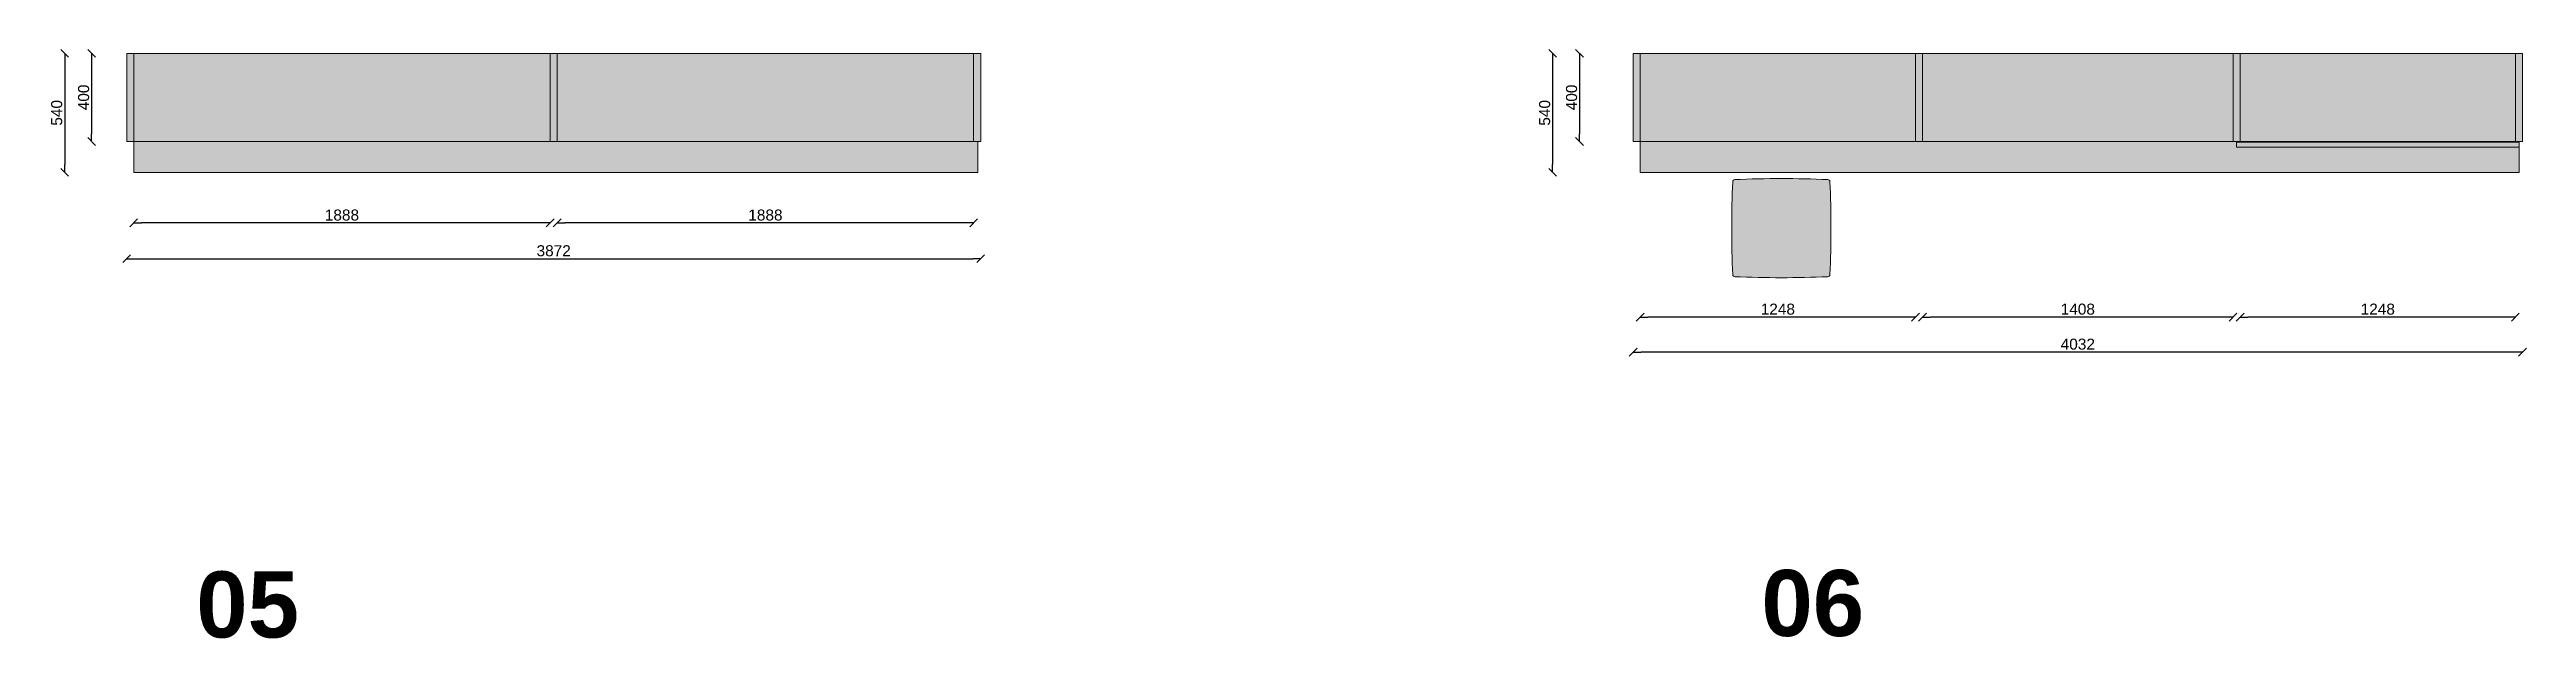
# Model space of a CAD drawing. Header units: inches. Extents: x -2150 to 187520, y -61540 to -22885.
# Drawn here: x 83271 to 94501, y -32833 to -30160 of the extents above; entities that cross this region are included whole.
import ezdxf

# ---------------------------------------------------------------- set-up
doc = ezdxf.new("R2010")
doc.units = ezdxf.units.IN
doc.header["$MEASUREMENT"] = 0
doc.layers.add('Linee arredi', color=3, linetype='Continuous', lineweight=20)
doc.layers.add('Quote', color=5, linetype='Continuous')
doc.styles.add('Arial', font='Arial.ttf')
doc.styles.add('Arial (bold)', font='Arial Bold.ttf')
doc.dimstyles.new('M&C_quote arredo', dxfattribs={"dimtxt": 50, "dimasz": 35.34668, "dimexe": 0, "dimexo": 0, "dimgap": 10, "dimtad": 1, "dimdec": 0, "dimtxsty": 'Arial', "dimblk": 'VW_SLASH', "dimcen": 0, "dimse1": 1, "dimse2": 1, "dimazin": 0, "dimtfac": 1, "dimtdec": 0, "dimtix": 1, "dimtmove": 0, "dimatfit": 0, "dimldrblk": 'VW_SLASH', "dimfxl": 0, "dimfxlon": 1, "dimfrac": 2, "dimtolj": 1, "dimarcsym": 0})

msp = doc.modelspace()

# ---------------------------------------------------------------- texts
at = {"layer": 'Linee arredi', "transparency": 33554687, "char_height": 300, "attachment_point": 7, "line_spacing_factor": 1.006858, "style": 'Arial (bold)'}
for s, insert in [('05', (83936.5, -32833.4)), ('06', (91032.3, -32826.6))]:
    msp.add_mtext(s, dxfattribs=dict(at, insert=insert))

# ---------------------------------------------------------------- blocks, each defined once
blk = doc.blocks.new('VW_SLASH')
at = {"color": 0, "linetype": 'ByBlock', "lineweight": -2, "transparency": 16777216}
blk.add_line((0, 0), (-1, 0), dxfattribs=at)
at = {"color": 0, "linetype": 'Continuous', "lineweight": -2, "transparency": 16777216, "flags": 128}
blk.add_lwpolyline([(0.5, 0.5), (-0.5, -0.5)], dxfattribs=at)
blk = doc.blocks.new('*D358')
at = {"layer": 'Defpoints', "color": 0, "transparency": 16777216}
for p in [(83653, -30724), (85541, -30724), (83653, -30947)]:
    blk.add_point(p, dxfattribs=at)
at = {"layer": 'Quote', "color": 0, "lineweight": -2, "transparency": 16777216}
blk.add_line((85506, -30947), (83688, -30947), dxfattribs=at)
at = {"layer": 'Quote', "color": 0, "lineweight": -2, "transparency": 16777216, "xscale": 35.3466796875, "yscale": 35.3466796875, "zscale": 35.3466796875, "rotation": 180}
blk.add_blockref('VW_SLASH', (83653, -30947), dxfattribs=at)
at = {"layer": 'Quote', "color": 0, "lineweight": -2, "transparency": 16777216, "xscale": 35.3466796875, "yscale": 35.3466796875, "zscale": 35.3466796875}
blk.add_blockref('VW_SLASH', (85541, -30947), dxfattribs=at)
at = {"layer": 'Quote', "color": 0, "transparency": 16777216, "insert": (84597, -30912), "char_height": 50, "attachment_point": 5, "style": 'Arial'}
blk.add_mtext('\\A1;1888', dxfattribs=at)
blk = doc.blocks.new('*D359')
at = {"layer": 'Defpoints', "color": 0, "transparency": 16777216}
for p in [(85573, -30724), (87461, -30724), (85573, -30947)]:
    blk.add_point(p, dxfattribs=at)
at = {"layer": 'Quote', "color": 0, "lineweight": -2, "transparency": 16777216}
blk.add_line((87426, -30947), (85608, -30947), dxfattribs=at)
at = {"layer": 'Quote', "color": 0, "lineweight": -2, "transparency": 16777216, "xscale": 35.3466796875, "yscale": 35.3466796875, "zscale": 35.3466796875, "rotation": 180}
blk.add_blockref('VW_SLASH', (85573, -30947), dxfattribs=at)
at = {"layer": 'Quote', "color": 0, "lineweight": -2, "transparency": 16777216, "xscale": 35.3466796875, "yscale": 35.3466796875, "zscale": 35.3466796875}
blk.add_blockref('VW_SLASH', (87461, -30947), dxfattribs=at)
at = {"layer": 'Quote', "color": 0, "transparency": 16777216, "insert": (86517, -30912), "char_height": 50, "attachment_point": 5, "style": 'Arial'}
blk.add_mtext('\\A1;1888', dxfattribs=at)
blk = doc.blocks.new('*D360')
at = {"layer": 'Defpoints', "color": 0, "transparency": 16777216}
for p in [(83513, -30178), (83462, -30578), (83513, -30578)]:
    blk.add_point(p, dxfattribs=at)
at = {"layer": 'Quote', "color": 0, "lineweight": -2, "transparency": 16777216}
blk.add_line((83462, -30213), (83462, -30543), dxfattribs=at)
at = {"layer": 'Quote', "color": 0, "lineweight": -2, "transparency": 16777216, "xscale": 35.3466796875, "yscale": 35.3466796875, "zscale": 35.3466796875}
for p, rotation in [((83462, -30178), 90), ((83462, -30578), 270)]:
    blk.add_blockref('VW_SLASH', p, dxfattribs=dict(at, rotation=rotation))
at = {"layer": 'Quote', "color": 0, "transparency": 16777216, "insert": (83426, -30378), "char_height": 50, "attachment_point": 5, "rotation": 90, "style": 'Arial'}
blk.add_mtext('\\A1;400', dxfattribs=at)
blk = doc.blocks.new('*D361')
at = {"layer": 'Defpoints', "color": 0, "transparency": 16777216}
for p in [(83545, -30178), (83340, -30718), (83533, -30718)]:
    blk.add_point(p, dxfattribs=at)
at = {"layer": 'Quote', "color": 0, "lineweight": -2, "transparency": 16777216}
blk.add_line((83340, -30213), (83340, -30683), dxfattribs=at)
at = {"layer": 'Quote', "color": 0, "lineweight": -2, "transparency": 16777216, "xscale": 35.3466796875, "yscale": 35.3466796875, "zscale": 35.3466796875}
for p, rotation in [((83340, -30178), 90), ((83340, -30718), 270)]:
    blk.add_blockref('VW_SLASH', p, dxfattribs=dict(at, rotation=rotation))
at = {"layer": 'Quote', "color": 0, "transparency": 16777216, "insert": (83304, -30448), "char_height": 50, "attachment_point": 5, "rotation": 90, "style": 'Arial'}
blk.add_mtext('\\A1;540', dxfattribs=at)
blk = doc.blocks.new('*D382')
at = {"layer": 'Defpoints', "color": 0, "transparency": 16777216}
for p in [(83621, -30578), (87493, -30578), (87493, -31110)]:
    blk.add_point(p, dxfattribs=at)
at = {"layer": 'Quote', "color": 0, "lineweight": -2, "transparency": 16777216}
blk.add_line((83656, -31110), (87458, -31110), dxfattribs=at)
at = {"layer": 'Quote', "color": 0, "lineweight": -2, "transparency": 16777216, "xscale": 35.3466796875, "yscale": 35.3466796875, "zscale": 35.3466796875, "rotation": 180}
blk.add_blockref('VW_SLASH', (83621, -31110), dxfattribs=at)
at = {"layer": 'Quote', "color": 0, "lineweight": -2, "transparency": 16777216, "xscale": 35.3466796875, "yscale": 35.3466796875, "zscale": 35.3466796875}
blk.add_blockref('VW_SLASH', (87493, -31110), dxfattribs=at)
at = {"layer": 'Quote', "color": 0, "transparency": 16777216, "insert": (85557, -31074), "char_height": 50, "attachment_point": 5, "style": 'Arial'}
blk.add_mtext('\\A1;3872', dxfattribs=at)
blk = doc.blocks.new('*D319')
at = {"layer": 'Defpoints', "color": 0, "transparency": 16777216}
for p in [(90259, -30178), (90208, -30578), (90259, -30578)]:
    blk.add_point(p, dxfattribs=at)
at = {"layer": 'Quote', "color": 0, "lineweight": -2, "transparency": 16777216}
blk.add_line((90208, -30213), (90208, -30543), dxfattribs=at)
at = {"layer": 'Quote', "color": 0, "lineweight": -2, "transparency": 16777216, "xscale": 35.3466796875, "yscale": 35.3466796875, "zscale": 35.3466796875}
for p, rotation in [((90208, -30178), 90), ((90208, -30578), 270)]:
    blk.add_blockref('VW_SLASH', p, dxfattribs=dict(at, rotation=rotation))
at = {"layer": 'Quote', "color": 0, "transparency": 16777216, "insert": (90172, -30378), "char_height": 50, "attachment_point": 5, "rotation": 90, "style": 'Arial'}
blk.add_mtext('\\A1;400', dxfattribs=at)
blk = doc.blocks.new('*D320')
at = {"layer": 'Defpoints', "color": 0, "transparency": 16777216}
for p in [(90291, -30178), (90086, -30718), (90279, -30718)]:
    blk.add_point(p, dxfattribs=at)
at = {"layer": 'Quote', "color": 0, "lineweight": -2, "transparency": 16777216}
blk.add_line((90086, -30213), (90086, -30683), dxfattribs=at)
at = {"layer": 'Quote', "color": 0, "lineweight": -2, "transparency": 16777216, "xscale": 35.3466796875, "yscale": 35.3466796875, "zscale": 35.3466796875}
for p, rotation in [((90086, -30178), 90), ((90086, -30718), 270)]:
    blk.add_blockref('VW_SLASH', p, dxfattribs=dict(at, rotation=rotation))
at = {"layer": 'Quote', "color": 0, "transparency": 16777216, "insert": (90050, -30448), "char_height": 50, "attachment_point": 5, "rotation": 90, "style": 'Arial'}
blk.add_mtext('\\A1;540', dxfattribs=at)
blk = doc.blocks.new('*D324')
at = {"layer": 'Defpoints', "color": 0, "transparency": 16777216}
for p in [(90483, -30178), (91731, -30178), (90483, -31375)]:
    blk.add_point(p, dxfattribs=at)
at = {"layer": 'Quote', "color": 0, "lineweight": -2, "transparency": 16777216}
blk.add_line((91696, -31375), (90519, -31375), dxfattribs=at)
at = {"layer": 'Quote', "color": 0, "lineweight": -2, "transparency": 16777216, "xscale": 35.3466796875, "yscale": 35.3466796875, "zscale": 35.3466796875, "rotation": 180}
blk.add_blockref('VW_SLASH', (90483, -31375), dxfattribs=at)
at = {"layer": 'Quote', "color": 0, "lineweight": -2, "transparency": 16777216, "xscale": 35.3466796875, "yscale": 35.3466796875, "zscale": 35.3466796875}
blk.add_blockref('VW_SLASH', (91731, -31375), dxfattribs=at)
at = {"layer": 'Quote', "color": 0, "transparency": 16777216, "insert": (91107, -31339), "char_height": 50, "attachment_point": 5, "style": 'Arial'}
blk.add_mtext('\\A1;1248', dxfattribs=at)
blk = doc.blocks.new('*D325')
at = {"layer": 'Defpoints', "color": 0, "transparency": 16777216}
for p in [(90451, -30578), (94483, -30578), (90451, -31534)]:
    blk.add_point(p, dxfattribs=at)
at = {"layer": 'Quote', "color": 0, "lineweight": -2, "transparency": 16777216}
blk.add_line((94448, -31534), (90487, -31534), dxfattribs=at)
at = {"layer": 'Quote', "color": 0, "lineweight": -2, "transparency": 16777216, "xscale": 35.3466796875, "yscale": 35.3466796875, "zscale": 35.3466796875, "rotation": 180}
blk.add_blockref('VW_SLASH', (90451, -31534), dxfattribs=at)
at = {"layer": 'Quote', "color": 0, "lineweight": -2, "transparency": 16777216, "xscale": 35.3466796875, "yscale": 35.3466796875, "zscale": 35.3466796875}
blk.add_blockref('VW_SLASH', (94483, -31534), dxfattribs=at)
at = {"layer": 'Quote', "color": 0, "transparency": 16777216, "insert": (92467, -31498), "char_height": 50, "attachment_point": 5, "style": 'Arial'}
blk.add_mtext('\\A1;4032', dxfattribs=at)
blk = doc.blocks.new('*D326')
at = {"layer": 'Defpoints', "color": 0, "transparency": 16777216}
for p in [(91763, -30178), (93171, -30178), (91763, -31375)]:
    blk.add_point(p, dxfattribs=at)
at = {"layer": 'Quote', "color": 0, "lineweight": -2, "transparency": 16777216}
blk.add_line((93136, -31375), (91799, -31375), dxfattribs=at)
at = {"layer": 'Quote', "color": 0, "lineweight": -2, "transparency": 16777216, "xscale": 35.3466796875, "yscale": 35.3466796875, "zscale": 35.3466796875, "rotation": 180}
blk.add_blockref('VW_SLASH', (91763, -31375), dxfattribs=at)
at = {"layer": 'Quote', "color": 0, "lineweight": -2, "transparency": 16777216, "xscale": 35.3466796875, "yscale": 35.3466796875, "zscale": 35.3466796875}
blk.add_blockref('VW_SLASH', (93171, -31375), dxfattribs=at)
at = {"layer": 'Quote', "color": 0, "transparency": 16777216, "insert": (92467, -31339), "char_height": 50, "attachment_point": 5, "style": 'Arial'}
blk.add_mtext('\\A1;1408', dxfattribs=at)
blk = doc.blocks.new('*D327')
at = {"layer": 'Defpoints', "color": 0, "transparency": 16777216}
for p in [(93203, -30178), (94451, -30178), (93203, -31375)]:
    blk.add_point(p, dxfattribs=at)
at = {"layer": 'Quote', "color": 0, "lineweight": -2, "transparency": 16777216}
blk.add_line((94416, -31375), (93239, -31375), dxfattribs=at)
at = {"layer": 'Quote', "color": 0, "lineweight": -2, "transparency": 16777216, "xscale": 35.3466796875, "yscale": 35.3466796875, "zscale": 35.3466796875, "rotation": 180}
blk.add_blockref('VW_SLASH', (93203, -31375), dxfattribs=at)
at = {"layer": 'Quote', "color": 0, "lineweight": -2, "transparency": 16777216, "xscale": 35.3466796875, "yscale": 35.3466796875, "zscale": 35.3466796875}
blk.add_blockref('VW_SLASH', (94451, -31375), dxfattribs=at)
at = {"layer": 'Quote', "color": 0, "transparency": 16777216, "insert": (93827, -31339), "char_height": 50, "attachment_point": 5, "style": 'Arial'}
blk.add_mtext('\\A1;1248', dxfattribs=at)

# ---------------------------------------------------------------- dimensions: what is measured, and where the dimension line sits
at = {"layer": 'Quote', "color": 7}
for base, p1, p2, picture, middle in [((83339.7, -30718.1), (83545.3, -30178.1), (83533.3, -30718.1), '*D361', (83304.2, -30448.1)), ((83461.9, -30578.1), (83513.3, -30178.1), (83513.3, -30578.1), '*D360', (83426.3, -30378.1)), ((90085.8, -30718.1), (90291.4, -30178.1), (90279.4, -30718.1), '*D320', (90050.3, -30448.1)), ((90208, -30578.1), (90259.4, -30178.1), (90259.4, -30578.1), '*D319', (90172.5, -30378.1))]:
    dim = msp.add_linear_dim(base=base, p1=p1, p2=p2, angle=270, dimstyle='M&C_quote arredo', override={"dimpost": '<>', "dimtmove": 1}, dxfattribs=at)
    dim.commit()
    dim.dimension.update_dxf_attribs({"geometry": picture, "text_midpoint": middle})
for base, p1, p2, picture, middle in [((90483.4, -31374.6), (91731.4, -30178.1), (90483.4, -30178.1), '*D324', (91107.4, -31339.1)), ((91763.4, -31374.6), (93171.4, -30178.1), (91763.4, -30178.1), '*D326', (92467.4, -31339.1)), ((93203.4, -31374.6), (94451.4, -30178.1), (93203.4, -30178.1), '*D327', (93827.4, -31339.1)), ((87493.1, -31109.5), (83621.1, -30578.1), (87493.1, -30578.1), '*D382', (85557.1, -31074)), ((90451.4, -31533.6), (94483.4, -30578.1), (90451.4, -30578.1), '*D325', (92467.4, -31498)), ((83653.1, -30947.5), (85541.1, -30723.7), (83653.1, -30723.7), '*D358', (84597.1, -30911.9)), ((85573.1, -30947.5), (87461.1, -30723.7), (85573.1, -30723.7), '*D359', (86517.1, -30911.9))]:
    dim = msp.add_linear_dim(base=base, p1=p1, p2=p2, dimstyle='M&C_quote arredo', override={"dimpost": '<>', "dimtmove": 1}, dxfattribs=at)
    dim.commit()
    dim.dimension.update_dxf_attribs({"geometry": picture, "text_midpoint": middle})

# ---------------------------------------------------------------- hatches: boundary and pattern name
at = {"layer": 'Linee arredi'}
h = msp.add_hatch(color=7, dxfattribs=at)
h.dxf.hatch_style = 1
h.paths.add_polyline_path([(83653.1, -30178.1), (83621.1, -30178.1), (83621.1, -30578.1), (83653.1, -30578.1)])
h.paths.add_polyline_path([(85541.1, -30178.1), (83653.1, -30178.1), (83653.1, -30578.1), (85541.1, -30578.1)])
h.paths.add_polyline_path([(85573.1, -30178.1), (85541.1, -30178.1), (85541.1, -30578.1), (85573.1, -30578.1)])
h.paths.add_polyline_path([(87461.1, -30178.1), (85573.1, -30178.1), (85573.1, -30578.1), (87461.1, -30578.1)])
h.paths.add_polyline_path([(87493.1, -30178.1), (87461.1, -30178.1), (87461.1, -30578.1), (87479.6, -30578.1), (87493.1, -30578.1)])
h = msp.add_hatch(color=7, dxfattribs=at)
h.dxf.hatch_style = 1
h.paths.add_polyline_path([(91731.4, -30178.1), (90483.4, -30178.1), (90483.4, -30578.1), (91731.4, -30578.1)])
h.paths.add_polyline_path([(91763.4, -30178.1), (91731.4, -30178.1), (91731.4, -30578.1), (91763.4, -30578.1)])
h.paths.add_polyline_path([(93171.4, -30178.1), (91763.4, -30178.1), (91763.4, -30578.1), (93171.4, -30578.1)])
h.paths.add_polyline_path([(93203.4, -30178.1), (93171.4, -30178.1), (93171.4, -30578.1), (93203.4, -30578.1)])
h.paths.add_polyline_path([(94451.4, -30178.1), (93203.4, -30178.1), (93203.4, -30578.1), (94451.4, -30578.1)])
h.paths.add_polyline_path([(94483.4, -30178.1), (94451.4, -30178.1), (94451.4, -30578.1), (94483.4, -30578.1)])
h.paths.add_polyline_path([(90451.4, -30178.1), (90483.4, -30178.1), (90483.4, -30578.1), (90451.4, -30578.1)])
h = msp.add_hatch(color=252, dxfattribs=at)
h.dxf.hatch_style = 1
h.paths.add_polyline_path([(87479.6, -30718.1), (87479.6, -30578.1), (83653.1, -30578.1), (83653.1, -30718.1)])
h = msp.add_hatch(color=252, dxfattribs=at)
h.dxf.hatch_style = 1
h.paths.add_polyline_path([(94467.7, -30718.1), (94467.7, -30578.1), (94451.4, -30578.1), (90483.4, -30578.1), (90483.4, -30718.1)])
h = msp.add_hatch(color=253, dxfattribs=at)
h.dxf.hatch_style = 1
h.paths.add_polyline_path([(93186.5, -30603.1), (94467.7, -30603.1), (94467.7, -30581.1), (93186.5, -30581.1)])
h = msp.add_hatch(color=254, dxfattribs=at)
h.dxf.hatch_style = 1
h.paths.add_polyline_path([(91333.8, -31191.6, 0.3889233), (91343.3, -31182, 0.0217813), (91343.3, -30760.3, 0.3889233), (91333.8, -30750.8, 0.0217813), (90912.1, -30750.8, 0.3889233), (90902.5, -30760.3, 0.0217813), (90902.5, -31182, 0.3889233), (90912.1, -31191.6, 0.0217813)])

# ---------------------------------------------------------------- linework, layer by layer
at = {"layer": 'Linee arredi', "linetype": 'Continuous', "lineweight": 5, "transparency": 33554687, "flags": 128}
for points in [[(83621.1, -30178.1), (87493.1, -30178.1), (87493.1, -30578.1), (83621.1, -30578.1)], [(83621.1, -30178.1), (83653.1, -30178.1), (83653.1, -30578.1), (83621.1, -30578.1)], [(85541.1, -30178.1), (85573.1, -30178.1), (85573.1, -30578.1), (85541.1, -30578.1)], [(87461.1, -30178.1), (87493.1, -30178.1), (87493.1, -30578.1), (87461.1, -30578.1)], [(90451.4, -30178.1), (94451.4, -30178.1), (94451.4, -30578.1), (90451.4, -30578.1)], [(90451.4, -30178.1), (90483.4, -30178.1), (90483.4, -30578.1), (90451.4, -30578.1)], [(91731.4, -30178.1), (91763.4, -30178.1), (91763.4, -30578.1), (91731.4, -30578.1)], [(93171.4, -30178.1), (93203.4, -30178.1), (93203.4, -30578.1), (93171.4, -30578.1)], [(94451.4, -30178.1), (94483.4, -30178.1), (94483.4, -30578.1), (94451.4, -30578.1)], [(83653.1, -30578.1), (87479.6, -30578.1), (87479.6, -30718.1), (83653.1, -30718.1)], [(90483.4, -30578.1), (94467.7, -30578.1), (94467.7, -30718.1), (90483.4, -30718.1)], [(93186.5, -30581.1), (94467.7, -30581.1), (94467.7, -30603.1), (93186.5, -30603.1)]]:
    msp.add_lwpolyline(points, close=True, dxfattribs=at)
at = {"layer": 'Linee arredi', "flags": 128}
msp.add_lwpolyline([(90912.1, -30750.8, 0.3889233), (90902.5, -30760.3, 0.0217813), (90902.5, -31182, 0.3889233), (90912.1, -31191.6, 0.0217813), (91333.8, -31191.6, 0.3889233), (91343.3, -31182, 0.0217813), (91343.3, -30760.3, 0.3889233), (91333.8, -30750.8, 0.0217813)], format="xyb", close=True, dxfattribs=at)

msp.set_redraw_order([(e.dxf.handle, doc.entitydb.next_handle()) for e in msp.query("TEXT MTEXT ATTDEF DIMENSION ARC_DIMENSION")])  # texts and dimensions are drawn at this point

doc.saveas('drawing.dxf')
